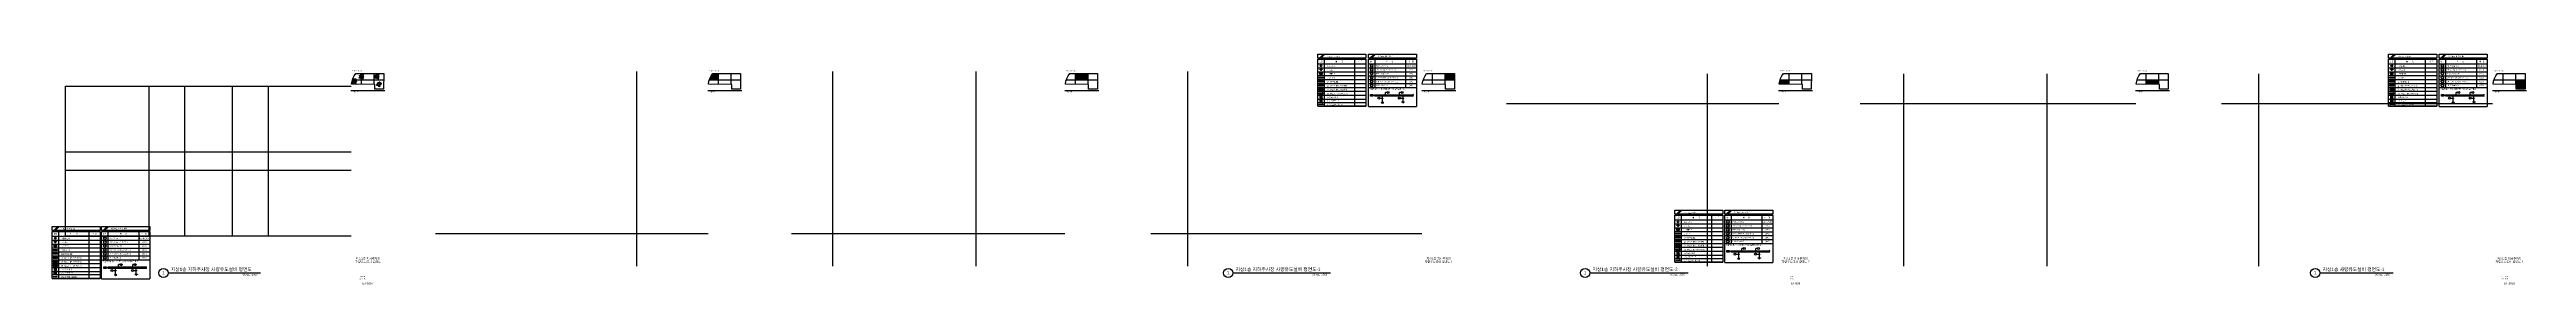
# Paper-space layout '배치1' of a CAD drawing. Header units: millimetres. Extents: x 29 to 5865, y 21 to 573.
# The model-space entities are those that its viewports show. They can reach past a viewport. Long polylines and large blocks are cut down to what shows.
import ezdxf
from ezdxf.enums import TextEntityAlignment as Align

# ---------------------------------------------------------------- set-up
doc = ezdxf.new("R2010")
doc.units = ezdxf.units.MM
doc.set_wipeout_variables(frame=1)
for name, color, linetype in [('e-con', 1, 'Continuous'), ('e-plan', 9, 'Continuous'), ('e-solid254', 254, 'Continuous'), ('e-text', 6, 'Continuous'), ('e-text-box', 7, 'Continuous'), ('E-TITLE', 3, 'Continuous'), ('e-tray', 11, 'Continuous'), ('E2', 6, 'Continuous'), ('sheet', 7, 'Continuous'), ('TXT', 2, 'Continuous'), ('Vp', 7, 'Continuous'), ('유도관제-TEXT', 7, 'Continuous'), ('유도관제-단순유도등(양면)', 2, 'Continuous'), ('유도관제-블럭유도등 단면(2방향)', 2, 'Continuous'), ('유도등', 40, 'Continuous')]:
    doc.layers.add(name, color=color, linetype=linetype)
doc.layers.get('Vp').off()
doc.styles.add('돋움', font='')
doc.styles.get('돋움').set_extended_font_data('Dotum')

# ---------------------------------------------------------------- blocks, each defined once
blk = doc.blocks.new('블럭유도등 단면(2방향)')
at = {"layer": '유도관제-블럭유도등 단면(2방향)'}
for p, q in [((1076, 269), (-1076, 269)), ((-1076, 269), (-1076, 0)), ((-1076, 0), (1076, 0)), ((-1076, 0), (-1076, -269)), ((-1057, 249), (-1057, 20)), ((-1057, 249), (-827, 249)), ((-1057, 135), (-827, 135)), ((-1057, 20), (-827, 20)), ((-942, 249), (-942, 20)), ((-827, 249), (-827, 20)), ((-618, 180), (-775, 180)), ((-775, 180), (-697, 44)), ((-697, 44), (-618, 180)), ((651, 56), (651, 213)), ((651, 213), (787, 135)), ((787, 135), (651, 56)), ((1057, 249), (827, 249)), ((827, 249), (827, 20)), ((1057, 135), (827, 135)), ((1057, 20), (827, 20)), ((942, 249), (942, 20)), ((1057, 249), (1057, 20)), ((1076, 269), (1076, 0)), ((1076, 0), (1076, -269)), ((-1076, -269), (1076, -269))]:
    blk.add_line(p, q, dxfattribs=at)
blk = doc.blocks.new('A$C30E346DD')
at = {"layer": '유도등', "ltscale": 0.1}
for p, q in [((1123, 0), (0, 0)), ((197, 701), (197, 1760)), ((197, 1760), (197, 1760)), ((197, 1760), (2042, 1760)), ((197, 1760), (1120, 1760)), ((197, 1230), (2042, 1230)), ((197, 701), (2042, 701)), ((658, 1760), (658, 701)), ((1120, 1760), (1120, 701)), ((1123, 528), (1123, 0)), ((1123, 0), (2245, 0)), ((1581, 1760), (1581, 701)), ((2042, 701), (2042, 1760))]:
    blk.add_line(p, q, dxfattribs=at)
blk.add_lwpolyline([(0, 2839), (2245, 2839), (2245, 528), (0, 528)], close=True, dxfattribs=at)

msp = doc.modelspace()

# ---------------------------------------------------------------- linework, layer by layer
at = {"layer": 'DEFPOINTS'}
for points in [[(34889, 285737), (203089, 285737), (203089, 166937), (34889, 166937)], [(152837, 285737), (321037, 285737), (321037, 166937), (152837, 166937)], [(270786, 285737), (438986, 285737), (438986, 166937), (270786, 166937)], [(34889, 193121), (203089, 193121), (203089, 74321), (34889, 74321)], [(152837, 193121), (321037, 193121), (321037, 74321), (152837, 74321)], [(270786, 193121), (438986, 193121), (438986, 74321), (270786, 74321)]]:
    msp.add_lwpolyline(points, close=True, dxfattribs=at)

psp = doc.layouts.new('배치1')

# ---------------------------------------------------------------- hatches: boundary and pattern name
at = {"layer": 'e-solid254'}
for points in [[(1604.1, 501.7), (1604.1, 516.4), (1591.4, 516.4, 0.09029), (1583.4, 501.7)], [(2474.9, 516.4), (2445.1, 516.4), (2445.1, 501.7), (2474.9, 501.7)], [(3338.8, 501.7), (3338.9, 516.4), (3315.9, 516.4), (3315.9, 501.7)], [(4127.1, 491.6), (4127.1, 501.7), (4106.4, 501.7, 0.054167), (4104.2, 491.9)], [(4997.9, 491.3), (4997.9, 501.7), (4968.1, 501.7), (4968.1, 491.6)], [(5861.8, 501.7), (5838.9, 501.7), (5838.9, 491.3), (5840.9, 491.2), (5840.9, 479.9), (5861.8, 479.8)]]:
    psp.add_hatch(color=256, dxfattribs=at).paths.add_polyline_path(points)

# ---------------------------------------------------------------- linework, layer by layer
at = {"layer": 'e-plan'}
for p, q in [((762.9, 507), (762.9, 507)), ((763.4, 506.8), (763.4, 506.9)), ((799, 507), (799, 507)), ((799.5, 506.8), (799.5, 506.9))]:
    psp.add_line(p, q, dxfattribs=at)
for points in [[(744.9, 504.5), (750.6, 503.8), (750.4, 501.8), (749.9, 501.8), (749.7, 500.6), (749.7, 500.6), (750.4, 500.1), (750.6, 500.4), (751.8, 499.7), (750.1, 497), (749.9, 497.1), (749.5, 496.5), (750.3, 494.2), (750.1, 494.1), (750.2, 493.9), (748.5, 493.1), (748.4, 493.3), (748.2, 493.3), (747.3, 495.3), (746.9, 495.4), (747, 496.2), (745.5, 496.4), (745.4, 495.5), (744.9, 495.6), (744.4, 495.2), (744.9, 494.7), (743.5, 493.5), (743.3, 493.7), (743.1, 493.6), (741.7, 495.4), (744.1, 497.3), (743.9, 497.8), (743.7, 497.7), (742.7, 500.7), (744, 501.2), (744.1, 500.9), (745, 501.2), (745.1, 502.4), (744.6, 502.5), (744.9, 504.5)], [(745.1, 497), (744.8, 497), (744.4, 497.4), (744.1, 497.3)], [(745.6, 500.9), (745, 501), (744.9, 501.2)], [(748.8, 498.4), (748.6, 498.5), (748.5, 498), (748.7, 498), (748.5, 496.6), (747.6, 496.7), (747.5, 496.1), (745.5, 496.4), (745.6, 496.9), (745.1, 497), (745.3, 498.4), (745.5, 498.4), (745.6, 498.8), (745.4, 498.8), (745.6, 500.9), (747, 500.7), (747.1, 501.5), (747.8, 501.4), (747.7, 500.7), (749, 500.5), (748.8, 498.4)], [(747.4, 501.4), (747.8, 504.2)], [(748.5, 496.6), (748.6, 496.5), (749.2, 496.8), (749.5, 496.6)], [(749, 500.5), (749.7, 500.4), (749.8, 500.6)], [(762.5, 515.7), (768.5, 513.8), (767.9, 511.7), (767.4, 511.8), (767, 510.6), (767.6, 510), (767.7, 510.1), (769.1, 508.7), (767.5, 507.1), (767.2, 507.4), (766.2, 506.4), (767.2, 504.4), (765.3, 503.4), (764.5, 504.9), (762.9, 505.4), (763.4, 506.8), (762.9, 507), (762.4, 505.5), (760.9, 506), (759.3, 505.2), (758.3, 507.1), (760.2, 508.2), (760, 509.6), (759.6, 509.5), (759.2, 511.8), (761.1, 512.1), (761.1, 512), (761.9, 512.1), (762.3, 513.4), (761.8, 513.5), (762.5, 515.7)], [(761.6, 507.8), (760.9, 508), (760.3, 508.2)], [(762.8, 511.6), (763.8, 511.3), (763.9, 511.7), (765.1, 511.3), (765, 510.9), (766, 510.6), (765.4, 508.6), (765.3, 508.7), (765.2, 508.3), (765.3, 508.2), (764.9, 506.8), (763.7, 507.2), (763.6, 506.8), (762.7, 507.1), (762.8, 507.5), (761.6, 507.8), (762, 509.2), (762.2, 509.2), (762.3, 509.6), (762.2, 509.7), (762.8, 511.6)], [(762.8, 511.6), (762, 511.9), (761.9, 512.1), (761.9, 512.1)], [(764.5, 511.5), (765.5, 514.8)], [(764.9, 506.8), (765.6, 506.6), (766.2, 506.4)], [(766, 510.6), (766.8, 510.4), (767, 510.6), (767, 510.6)], [(798.6, 515.7), (804.6, 513.8), (804, 511.7), (803.5, 511.8), (803.1, 510.6), (803.7, 510), (803.8, 510.1), (805.2, 508.7), (803.6, 507.1), (803.3, 507.4), (802.3, 506.4), (803.3, 504.3), (801.4, 503.3), (800.6, 504.9), (799, 505.4), (799.5, 506.8), (799, 507), (798.5, 505.5), (797, 506), (795.4, 505.2), (794.4, 507.1), (796.5, 508.3), (796.2, 509.5), (795.8, 509.4), (795.2, 511.6), (797.1, 512.1), (797.1, 512), (798, 512.3), (798.4, 513.4), (797.9, 513.5), (798.6, 515.7)], [(797.7, 507.8), (797, 508), (796.6, 508.2), (796.5, 508.3)], [(798.9, 511.6), (799.9, 511.3), (800, 511.7), (801.2, 511.3), (801.1, 510.9), (802.1, 510.6), (801.5, 508.6), (801.4, 508.7), (801.3, 508.3), (801.4, 508.2), (801, 506.8), (799.8, 507.2), (799.7, 506.8), (798.8, 507.1), (798.9, 507.5), (797.7, 507.8), (798.1, 509.2), (798.3, 509.2), (798.4, 509.6), (798.3, 509.7), (798.9, 511.6)], [(798.9, 511.6), (798, 511.9), (797.9, 512.2)], [(805.8, 497.3), (810.3, 493.8), (810.2, 493.5), (810.4, 493.4), (809.3, 492.4), (809.3, 492.4), (809.1, 492.2), (808.7, 492.5), (808, 491.5), (808, 491.5), (808.3, 490.8), (808.6, 490.9), (809.2, 489.7), (806.4, 488.3), (806.3, 488.5), (805.9, 488.3), (806.5, 486.2), (806.4, 486.1), (806.4, 485.9), (804.7, 485.2), (804.6, 485.4), (804.4, 485.3), (803.3, 488), (803.9, 488.7), (803, 489.5), (802.4, 488.8), (802.2, 489), (802.2, 489), (800.3, 488.1), (800.2, 488.3), (799.9, 488.2), (799.2, 489.8), (799.4, 489.9), (799.3, 490.2), (801.4, 491.3), (801.6, 492.1), (801.3, 492.2), (802, 495.3), (803.4, 495), (803.3, 494.7), (804.2, 494.5), (804.2, 494.5), (804.9, 495.4), (804.5, 495.7), (805.8, 497.3)], [(800.6, 511.5), (801.6, 514.8)], [(801, 506.8), (801.7, 506.6), (802.3, 506.4)], [(802.2, 490.8), (802.1, 490.9), (801.8, 491.4), (801.4, 491.5)], [(802.1, 510.6), (802.9, 510.4), (803.1, 510.6), (803.1, 510.6)], [(804.6, 493.9), (805.6, 493.1), (806.1, 493.7), (806.7, 493.2), (806.2, 492.6), (807.3, 491.8), (806, 490.2), (805.9, 490.3), (805.6, 489.9), (805.7, 489.8), (804.9, 488.7), (804.3, 489.1), (803.9, 488.7), (802.6, 489.7), (803, 490.2), (802.2, 490.8), (803, 491.9), (803.2, 491.8), (803.5, 492.2), (803.3, 492.3), (804.6, 493.9)], [(804.6, 493.9), (804.1, 494.3), (804.1, 494.5)], [(805.1, 488.9), (805.2, 488.6), (805.3, 488.7), (805.6, 488.1), (805.9, 488.2)], [(808, 495.6), (806.3, 493.5)], [(807.3, 491.8), (807.8, 491.4), (808, 491.5)]]:
    psp.add_lwpolyline(points, dxfattribs=at)
at = {"layer": 'E-TITLE', "color": 3}
for p, q in [((307.9, 47.9), (526, 47.9)), ((2816.8, 47.9), (3046.9, 47.9)), ((5378.1, 47.9), (5550.8, 47.9))]:
    psp.add_line(p, q, dxfattribs=at)
at = {"layer": 'E-TITLE'}
for centre in [(296.9, 47.9), (2805.8, 47.9), (3646.8, 47.9), (5367.1, 47.9)]:
    psp.add_circle(centre, 10.9, dxfattribs=at)
at = {"layer": 'E2', "color": 3}
for points in [[(750.4, 516.4), (815.9, 516.4), (815.8, 479.8), (794.9, 479.9), (794.9, 491, 0.373813), (794.6, 491.2), (740.2, 491.9, -0.145167), (750.4, 516.4, 0.145167)], [(1591.4, 516.4), (1656.9, 516.4), (1656.8, 479.8), (1635.9, 479.9), (1635.9, 491, 0.373813), (1635.6, 491.2), (1581.2, 491.9, -0.145167), (1591.4, 516.4, 0.145167)], [(2432.4, 516.4), (2497.9, 516.4), (2497.8, 479.8), (2476.9, 479.9), (2476.9, 491, 0.373813), (2476.6, 491.2), (2422.2, 491.9, -0.145167), (2432.4, 516.4, 0.145167)], [(3273.4, 516.4), (3338.9, 516.4), (3338.8, 479.8), (3317.9, 479.9), (3317.9, 491, 0.373813), (3317.6, 491.2), (3263.2, 491.9, -0.145167), (3273.4, 516.4, 0.145167)], [(4114.4, 516.4), (4179.9, 516.4), (4179.8, 479.8), (4158.9, 479.9), (4158.9, 491, 0.373813), (4158.6, 491.2), (4104.2, 491.9, -0.145167), (4114.4, 516.4, 0.145167)], [(4955.4, 516.4), (5020.9, 516.4), (5020.8, 479.8), (4999.9, 479.9), (4999.9, 491, 0.373813), (4999.6, 491.2), (4945.2, 491.9, -0.145167), (4955.4, 516.4, 0.145167)]]:
    psp.add_lwpolyline(points, format="xyb", dxfattribs=at)
at = {"layer": 'sheet', "color": 2}
for p, q in [((738.8, 477), (818.8, 477)), ((1579.8, 477), (1659.8, 477)), ((2420.8, 477), (2500.8, 477)), ((3261.8, 477), (3341.8, 477)), ((4102.8, 477), (4182.8, 477)), ((4943.8, 477), (5023.8, 477))]:
    psp.add_line(p, q, dxfattribs=at)
at = {"layer": 'TXT'}
for points in [[(742.4, 501.7), (815.8, 501.7)], [(763.1, 516.4), (763.1, 491.6)], [(792.9, 516.4), (792.9, 491.3)], [(1583.4, 501.7), (1656.8, 501.7)], [(1604.1, 516.4), (1604.1, 491.6)], [(1633.9, 516.4), (1633.9, 491.3)], [(2424.4, 501.7), (2497.8, 501.7)], [(2445.1, 516.4), (2445.1, 491.6)], [(2474.9, 516.4), (2474.9, 491.3)], [(3265.4, 501.7), (3338.8, 501.7)], [(3286.1, 516.4), (3286.1, 491.6)], [(3315.9, 516.4), (3315.9, 491.3)], [(4106.4, 501.7), (4179.8, 501.7)], [(4106.4, 501.7), (4179.8, 501.7)], [(4127.1, 516.4), (4127.1, 491.6)], [(4127.1, 516.4), (4127.1, 491.6)], [(4156.9, 516.4), (4156.9, 491.3)], [(4156.9, 516.4), (4156.9, 491.3)], [(4947.4, 501.7), (5020.8, 501.7)], [(4968.1, 516.4), (4968.1, 491.6)], [(4997.9, 516.4), (4997.9, 491.3)], [(5809.1, 516.4), (5809.1, 491.6)], [(5838.9, 516.4), (5838.9, 491.3)]]:
    psp.add_lwpolyline(points, dxfattribs=at)

# ---------------------------------------------------------------- texts
at = {"layer": 'E-TITLE', "color": 3, "style": '돋움'}
for s, height, p in [('지상1층 지하주차장 차량유도설비 평면도', 8, (314.4, 50.1)), ('지상1층 지하주차장 차량유도설비 평면도-1', 8, (2823.3, 50.1)), ('지상1층 차량유도설비 평면도-1', 8, (5384.6, 50.1)), ('1', 8, (293.7, 42.2)), ('SCALE: 1/600', 4, (483.1, 40.7)), ('1', 8, (2802.6, 42.2)), ('SCALE: 1/200', 4, (3004, 40.7)), ('1', 8, (3643.6, 42.2)), ('1', 8, (5363.9, 42.2)), ('SCALE: 1/200', 4, (5507.9, 40.7))]:
    psp.add_text(s, height=height, dxfattribs=at).set_placement(p, align=Align.BOTTOM_LEFT)
at = {"layer": 'sheet', "color": 7, "style": '돋움'}
for s, p in [('* KEY PLAN', (741.9, 521.4)), ('* NOTE', (741.9, 472.2)), ('* KEY PLAN', (1582.9, 521.4)), ('* NOTE', (1582.9, 472.2)), ('* KEY PLAN', (2423.9, 521.4)), ('* NOTE', (2423.9, 472.2)), ('* KEY PLAN', (3264.9, 521.4)), ('* NOTE', (3264.9, 472.2)), ('* KEY PLAN', (4105.9, 521.4)), ('* NOTE', (4105.9, 472.2)), ('* KEY PLAN', (4946.9, 521.4)), ('* NOTE', (4946.9, 472.2))]:
    psp.add_text(s, height=3, dxfattribs=at).set_placement(p)
for s, p in [('A3:1/1200', (775.3, 32.9)), ('A1:1/600', (775.3, 38.2)), ('1/200', (4139.3, 38.2)), ('1/400', (4139.3, 32.9)), ('A1:1/200', (5821.3, 38.2)), ('A3:1/400', (5821.3, 32.9))]:
    psp.add_text(s, height=2.8, dxfattribs=at).set_placement(p, align=Align.RIGHT)
at = {"layer": 'TXT', "color": 3, "style": '돋움'}
for s, height, p in [('차량유도설비 평면도', 5, (778.8, 74.5)), ('지상1층 지하주차장', 5, (778.8, 81.9)), ('차량유도설비 평면도-1', 4.998, (3301.8, 74.5)), ('지상1층 지하주차장', 5, (3301.8, 81.9)), ('차량유도설비 평면도-1', 4.998, (5824.8, 74.5)), ('지상1층 지하주차장', 5, (5824.8, 81.9))]:
    psp.add_text(s, height=height, dxfattribs=at).set_placement(p, align=Align.MIDDLE)
for s, p in [('ET-1057', (778.8, 23.7)), ('ET-859', (4142.8, 23.7)), ('ET-1058', (5824.8, 23.7))]:
    psp.add_text(s, height=4.79, dxfattribs=at).set_placement(p, align=Align.MIDDLE_CENTER)

# ---------------------------------------------------------------- viewports
at = {"layer": 'Vp'}
psp.add_viewport(center=(383.9, 309.1), size=(710.6, 494.101), view_center_point=(225336.2, 179108.1), view_height=296460.453, dxfattribs=at)
for center, size, view_center_point, view_height, status in [((1259.2, 547), (641.9, 51.229), (122229.8, 338151.1), 10245.7953, 9), ((2099.1, 547), (644.1, 51.229), (248168.3, 337253.9), 10245.7953, 11), ((2942.7, 547), (638.9, 51.229), (367530.1, 337253.9), 10245.7953, 12), ((3782.2, 544.1), (641.9, 57.0406), (122229.8, 338316.6), 11408.1221, 17), ((4619.4, 544.1), (649.5, 57.0406), (247631.8, 338316.6), 11408.1221, 16), ((5465.7, 544.1), (638.9, 57.0406), (367530.1, 338316.6), 11408.1221, 15), ((910.2, 292.8), (56.1, 457.21), (-2752.4, 223479.5), 91441.62, 10), ((1259.2, 292.8), (641.9, 457.208), (122229.8, 223479.5), 91441.618, 4), ((1749, 292.8), (56.1, 457.21), (-2752.4, 223479.5), 91441.62, 13), ((2099.1, 292.8), (644.1, 457.208), (248168.3, 223479.5), 91441.618, 3), ((2595.2, 292.8), (56.1, 457.21), (-2752.4, 223479.5), 91441.62, 14), ((2942.7, 292.8), (638.9, 457.208), (367530.1, 223479.5), 91441.618, 5), ((3436, 289.9), (50.5, 451.4), (-2341.5, 135886.1), 90279.29, 18), ((3782.2, 289.9), (641.9, 451.396), (122229.8, 135886.1), 90279.291, 7), ((4269.4, 289.9), (50.5, 451.4), (-2341.5, 135886.1), 90279.29, 19), ((4619.4, 289.9), (649.5, 451.396), (247631.8, 135886.1), 90279.291, 8), ((5121, 289.9), (50.5, 451.4), (-2341.5, 135886.1), 90279.29, 20), ((5465.7, 289.9), (638.9, 451.396), (367530.1, 135886.1), 90279.291, 6)]:
    psp.add_viewport(center=center, size=size, view_center_point=view_center_point, view_height=view_height, status=status, dxfattribs=at)

# ---------------------------------------------------------------- next in the draw order: wipeouts: each hides what was drawn before it
for points in [[(3017.1, 562.1), (3130.3, 562.1), (3130.3, 439.7), (3017.1, 439.7)], [(5540.1, 562.1), (5653.3, 562.1), (5653.3, 439.7), (5540.1, 439.7)], [(3858.3, 195.5), (3971.5, 195.5), (3971.5, 73.1), (3858.3, 73.1)], [(34.7, 157.2), (147.9, 157.2), (147.9, 34.9), (34.7, 34.9)]]:
    psp.add_wipeout(points).dxf.layer = 'e-con'

# ---------------------------------------------------------------- next in the draw order: linework, layer by layer
at = {"layer": 'e-text-box'}
for p, q in [((3017.1, 552.4), (3017.1, 562.1)), ((3017.1, 562.1), (3031.7, 562.1)), ((3022, 552.4), (3017.1, 552.4)), ((3020.6, 552.4), (3030.3, 562.1)), ((3031.7, 562.1), (3022, 552.4)), ((3031.9, 550.4), (3031.9, 439.7)), ((3103.3, 550.4), (3103.3, 439.7)), ((5540.1, 552.4), (5540.1, 562.1)), ((5540.1, 562.1), (5554.7, 562.1)), ((5545, 552.4), (5540.1, 552.4)), ((5543.6, 552.4), (5553.3, 562.1)), ((5554.7, 562.1), (5545, 552.4)), ((5554.9, 550.4), (5554.9, 439.7)), ((5626.3, 550.4), (5626.3, 439.7)), ((3858.3, 185.8), (3858.3, 195.5)), ((3858.3, 195.5), (3872.9, 195.5)), ((3863.2, 185.8), (3858.3, 185.8)), ((3861.9, 185.8), (3871.5, 195.5)), ((3872.9, 195.5), (3863.2, 185.8)), ((3873.1, 183.8), (3873.1, 73.1)), ((3944.6, 183.8), (3944.6, 73.1)), ((34.7, 147.6), (34.7, 157.2)), ((34.7, 157.2), (49.3, 157.2)), ((39.6, 147.6), (34.7, 147.6)), ((38.3, 147.6), (47.9, 157.2)), ((49.3, 157.2), (39.6, 147.6)), ((49.5, 145.5), (49.5, 34.9)), ((121, 145.5), (121, 34.9))]:
    psp.add_line(p, q, dxfattribs=at)
for points in [[(3030.3, 562.1), (3031.7, 562.1), (3020.6, 552.4), (3022, 552.4)], [(5553.3, 562.1), (5554.7, 562.1), (5543.6, 552.4), (5545, 552.4)], [(3871.5, 195.5), (3872.9, 195.5), (3861.9, 185.8), (3863.2, 185.8)], [(47.9, 157.2), (49.3, 157.2), (38.3, 147.6), (39.6, 147.6)]]:
    psp.add_solid(points, dxfattribs=at)
at = {"layer": 'E-TITLE', "color": 3}
psp.add_line((3657.8, 47.9), (3889.7, 47.9), dxfattribs=at)
at = {"layer": '유도관제-TEXT', "color": 2}
for p, q in [((3029.8, 499.1), (3019.1, 499.1)), ((3019.1, 499.1), (3019.1, 496.6)), ((3029.8, 496.6), (3019.1, 496.6)), ((3019.5, 489.9), (3029.4, 489.9)), ((3019.5, 488.7), (3019.5, 489.9)), ((3029.4, 488.7), (3019.5, 488.7)), ((3019.5, 488.7), (3019.5, 487.5)), ((3019.5, 487.5), (3029.4, 487.5)), ((3019.5, 471.6), (3029.4, 471.6)), ((3019.5, 470.4), (3019.5, 471.6)), ((3029.4, 470.4), (3019.5, 470.4)), ((3019.5, 470.4), (3019.5, 469.1)), ((3019.5, 469.1), (3029.4, 469.1)), ((3019.6, 470.5), (3019.6, 471.5)), ((3019.6, 471.5), (3020.7, 471.5)), ((3019.6, 471), (3020.7, 471)), ((3019.6, 470.5), (3020.7, 470.5)), ((3019.6, 470.3), (3019.6, 469.2)), ((3019.6, 470.3), (3020.7, 470.3)), ((3019.6, 469.8), (3020.7, 469.8)), ((3019.6, 469.2), (3020.7, 469.2)), ((3019.7, 508.2), (3022.9, 508.2)), ((3019.7, 505.9), (3019.7, 508.2)), ((3022.9, 505.9), (3019.7, 505.9)), ((3029.3, 498.6), (3019.7, 498.6)), ((3019.7, 498.6), (3019.7, 497.2)), ((3029.3, 497.2), (3019.7, 497.2)), ((3020.2, 508.2), (3020.2, 505.9)), ((3020.2, 470.5), (3020.2, 471.5)), ((3020.2, 470.3), (3020.2, 469.2)), ((3020.7, 470.5), (3020.7, 471.5)), ((3020.7, 470.3), (3020.7, 469.2)), ((3020.9, 471), (3021.5, 471.3)), ((3021.5, 470.6), (3020.9, 471)), ((3021.5, 470.1), (3020.9, 469.8)), ((3020.9, 469.8), (3021.5, 469.4)), ((3021, 498.6), (3021, 497.2)), ((3021.5, 471.3), (3021.5, 470.6)), ((3021.5, 469.4), (3021.5, 470.1)), ((3021.8, 518.2), (3027.2, 518.2)), ((3021.8, 514.3), (3021.8, 518.2)), ((3027.2, 514.3), (3021.8, 514.3)), ((3022.3, 508.2), (3022.3, 505.9)), ((3022.4, 498.6), (3022.4, 497.2)), ((3022.7, 518.2), (3022.7, 514.3)), ((3022.9, 508.2), (3022.9, 505.9)), ((3022.9, 508.2), (3026.1, 508.2)), ((3022.9, 505.9), (3022.9, 508.2)), ((3026.1, 505.9), (3022.9, 505.9)), ((3023.4, 508.2), (3023.4, 505.9)), ((3023.8, 498.6), (3023.8, 497.2)), ((3025.2, 498.6), (3025.2, 497.2)), ((3025.5, 508.2), (3025.5, 505.9)), ((3026.1, 508.2), (3026.1, 505.9)), ((3026.1, 508.2), (3029.3, 508.2)), ((3026.1, 505.9), (3026.1, 508.2)), ((3029.3, 505.9), (3026.1, 505.9)), ((3026.3, 518.2), (3026.3, 514.3)), ((3026.5, 498.6), (3026.5, 497.2)), ((3026.6, 508.2), (3026.6, 505.9)), ((3027.2, 518.2), (3027.2, 514.3)), ((3028.1, 489.3), (3027.5, 489.7)), ((3027.5, 489.7), (3027.5, 489)), ((3027.5, 489), (3028.1, 489.3)), ((3028.1, 471), (3027.5, 471.3)), ((3027.5, 471.3), (3027.5, 470.6)), ((3027.5, 470.6), (3028.1, 471)), ((3027.5, 469.4), (3027.5, 470.1)), ((3027.5, 470.1), (3028.1, 469.8)), ((3028.1, 469.8), (3027.5, 469.4)), ((3027.9, 498.6), (3027.9, 497.2)), ((3029.3, 489.9), (3028.3, 489.9)), ((3028.3, 488.8), (3028.3, 489.9)), ((3029.3, 489.3), (3028.3, 489.3)), ((3029.3, 488.8), (3028.3, 488.8)), ((3029.3, 471.5), (3028.3, 471.5)), ((3028.3, 470.5), (3028.3, 471.5)), ((3029.3, 471), (3028.3, 471)), ((3029.3, 470.5), (3028.3, 470.5)), ((3029.3, 470.3), (3028.3, 470.3)), ((3028.3, 470.3), (3028.3, 469.2)), ((3029.3, 469.8), (3028.3, 469.8)), ((3029.3, 469.2), (3028.3, 469.2)), ((3028.7, 508.2), (3028.7, 505.9)), ((3028.8, 488.8), (3028.8, 489.9)), ((3028.8, 470.5), (3028.8, 471.5)), ((3028.8, 470.3), (3028.8, 469.2)), ((3029.3, 505.9), (3029.3, 508.2)), ((3029.3, 498.6), (3029.3, 497.2)), ((3029.3, 488.8), (3029.3, 489.9)), ((3029.3, 470.5), (3029.3, 471.5)), ((3029.3, 470.3), (3029.3, 469.2)), ((3029.4, 488.7), (3029.4, 489.9)), ((3029.4, 488.7), (3029.4, 487.5)), ((3029.4, 470.4), (3029.4, 471.6)), ((3029.4, 470.4), (3029.4, 469.1)), ((3029.8, 499.1), (3029.8, 496.6)), ((5552.8, 499.1), (5542.1, 499.1)), ((5542.1, 499.1), (5542.1, 496.6)), ((5552.8, 496.6), (5542.1, 496.6)), ((5542.5, 489.9), (5552.4, 489.9)), ((5542.5, 488.7), (5542.5, 489.9)), ((5552.4, 488.7), (5542.5, 488.7)), ((5542.5, 488.7), (5542.5, 487.5)), ((5542.5, 487.5), (5552.4, 487.5)), ((5542.5, 471.6), (5552.4, 471.6)), ((5542.5, 470.4), (5542.5, 471.6)), ((5552.4, 470.4), (5542.5, 470.4)), ((5542.5, 470.4), (5542.5, 469.1)), ((5542.5, 469.1), (5552.4, 469.1)), ((5542.6, 470.5), (5542.6, 471.5)), ((5542.6, 471.5), (5543.7, 471.5)), ((5542.6, 471), (5543.7, 471)), ((5542.6, 470.5), (5543.7, 470.5)), ((5542.6, 470.3), (5542.6, 469.2)), ((5542.6, 470.3), (5543.7, 470.3)), ((5542.6, 469.8), (5543.7, 469.8)), ((5542.6, 469.2), (5543.7, 469.2)), ((5542.7, 508.2), (5545.9, 508.2)), ((5542.7, 505.9), (5542.7, 508.2)), ((5545.9, 505.9), (5542.7, 505.9)), ((5552.3, 498.6), (5542.7, 498.6)), ((5542.7, 498.6), (5542.7, 497.2)), ((5552.3, 497.2), (5542.7, 497.2)), ((5543.2, 508.2), (5543.2, 505.9)), ((5543.2, 470.5), (5543.2, 471.5)), ((5543.2, 470.3), (5543.2, 469.2)), ((5543.7, 470.5), (5543.7, 471.5)), ((5543.7, 470.3), (5543.7, 469.2)), ((5543.9, 471), (5544.5, 471.3)), ((5544.5, 470.6), (5543.9, 471)), ((5544.5, 470.1), (5543.9, 469.8)), ((5543.9, 469.8), (5544.5, 469.4)), ((5544, 498.6), (5544, 497.2)), ((5544.5, 471.3), (5544.5, 470.6)), ((5544.5, 469.4), (5544.5, 470.1)), ((5544.7, 518.2), (5550.2, 518.2)), ((5544.7, 514.3), (5544.7, 518.2)), ((5550.2, 514.3), (5544.7, 514.3)), ((5545.3, 508.2), (5545.3, 505.9)), ((5545.4, 498.6), (5545.4, 497.2)), ((5545.7, 518.2), (5545.7, 514.3)), ((5545.9, 508.2), (5545.9, 505.9)), ((5545.9, 508.2), (5549.1, 508.2)), ((5545.9, 505.9), (5545.9, 508.2)), ((5549.1, 505.9), (5545.9, 505.9)), ((5546.4, 508.2), (5546.4, 505.9)), ((5546.8, 498.6), (5546.8, 497.2)), ((5548.2, 498.6), (5548.2, 497.2)), ((5548.5, 508.2), (5548.5, 505.9)), ((5549.1, 508.2), (5549.1, 505.9)), ((5549.1, 508.2), (5552.3, 508.2)), ((5549.1, 505.9), (5549.1, 508.2)), ((5552.3, 505.9), (5549.1, 505.9)), ((5549.3, 518.2), (5549.3, 514.3)), ((5549.5, 498.6), (5549.5, 497.2)), ((5549.6, 508.2), (5549.6, 505.9)), ((5550.2, 518.2), (5550.2, 514.3)), ((5551.1, 489.3), (5550.5, 489.7)), ((5550.5, 489.7), (5550.5, 489)), ((5550.5, 489), (5551.1, 489.3)), ((5551.1, 471), (5550.5, 471.3)), ((5550.5, 471.3), (5550.5, 470.6)), ((5550.5, 470.6), (5551.1, 471)), ((5550.5, 469.4), (5550.5, 470.1)), ((5550.5, 470.1), (5551.1, 469.8)), ((5551.1, 469.8), (5550.5, 469.4)), ((5550.9, 498.6), (5550.9, 497.2)), ((5552.3, 489.9), (5551.3, 489.9)), ((5551.3, 488.8), (5551.3, 489.9)), ((5552.3, 489.3), (5551.3, 489.3)), ((5552.3, 488.8), (5551.3, 488.8)), ((5552.3, 471.5), (5551.3, 471.5)), ((5551.3, 470.5), (5551.3, 471.5)), ((5552.3, 471), (5551.3, 471)), ((5552.3, 470.5), (5551.3, 470.5)), ((5552.3, 470.3), (5551.3, 470.3)), ((5551.3, 470.3), (5551.3, 469.2)), ((5552.3, 469.8), (5551.3, 469.8)), ((5552.3, 469.2), (5551.3, 469.2)), ((5551.7, 508.2), (5551.7, 505.9)), ((5551.8, 488.8), (5551.8, 489.9)), ((5551.8, 470.5), (5551.8, 471.5)), ((5551.8, 470.3), (5551.8, 469.2)), ((5552.3, 505.9), (5552.3, 508.2)), ((5552.3, 498.6), (5552.3, 497.2)), ((5552.3, 488.8), (5552.3, 489.9)), ((5552.3, 470.5), (5552.3, 471.5)), ((5552.3, 470.3), (5552.3, 469.2)), ((5552.4, 488.7), (5552.4, 489.9)), ((5552.4, 488.7), (5552.4, 487.5)), ((5552.4, 470.4), (5552.4, 471.6)), ((5552.4, 470.4), (5552.4, 469.1)), ((5552.8, 499.1), (5552.8, 496.6)), ((3022.4, 458.3), (3022.4, 463.5)), ((3023.4, 462.5), (3026.1, 462.5)), ((3023.4, 460.6), (3023.4, 462.5)), ((3026.1, 460.6), (3023.4, 460.6)), ((3026.1, 460.6), (3026.1, 462.5)), ((3027.1, 459.6), (3027.1, 463.5)), ((3027.1, 459.6), (3027.1, 458.3)), ((5545.4, 458.3), (5545.4, 463.5)), ((5546.4, 462.5), (5549.1, 462.5)), ((5546.4, 460.6), (5546.4, 462.5)), ((5549.1, 460.6), (5546.4, 460.6)), ((5549.1, 460.6), (5549.1, 462.5)), ((5550.1, 459.6), (5550.1, 463.5)), ((5550.1, 459.6), (5550.1, 458.3)), ((3871.1, 132.5), (3860.3, 132.5)), ((3860.3, 132.5), (3860.3, 130)), ((3871.1, 130), (3860.3, 130)), ((3860.8, 123.3), (3870.6, 123.3)), ((3860.8, 122.1), (3860.8, 123.3)), ((3870.6, 122.1), (3860.8, 122.1)), ((3860.8, 122.1), (3860.8, 120.9)), ((3860.8, 120.9), (3870.6, 120.9)), ((3860.9, 141.6), (3864.1, 141.6)), ((3860.9, 139.3), (3860.9, 141.6)), ((3864.1, 139.3), (3860.9, 139.3)), ((3870.5, 132), (3860.9, 132)), ((3860.9, 132), (3860.9, 130.6)), ((3870.5, 130.6), (3860.9, 130.6)), ((3861.5, 141.6), (3861.5, 139.3)), ((3862.3, 132), (3862.3, 130.6)), ((3863, 151.6), (3868.4, 151.6)), ((3863, 147.7), (3863, 151.6)), ((3868.4, 147.7), (3863, 147.7)), ((3863.6, 141.6), (3863.6, 139.3)), ((3863.6, 132), (3863.6, 130.6)), ((3863.9, 151.6), (3863.9, 147.7)), ((3864.1, 141.6), (3864.1, 139.3)), ((3864.1, 141.6), (3867.3, 141.6)), ((3864.1, 139.3), (3864.1, 141.6)), ((3867.3, 139.3), (3864.1, 139.3)), ((3864.6, 141.6), (3864.6, 139.3)), ((3865, 132), (3865, 130.6)), ((3866.4, 132), (3866.4, 130.6)), ((3866.8, 141.6), (3866.8, 139.3)), ((3867.3, 141.6), (3867.3, 139.3)), ((3867.3, 141.6), (3870.5, 141.6)), ((3867.3, 139.3), (3867.3, 141.6)), ((3870.5, 139.3), (3867.3, 139.3)), ((3867.5, 151.6), (3867.5, 147.7)), ((3867.8, 141.6), (3867.8, 139.3)), ((3867.8, 132), (3867.8, 130.6)), ((3868.4, 151.6), (3868.4, 147.7)), ((3869.3, 122.7), (3868.7, 123.1)), ((3868.7, 123.1), (3868.7, 122.4)), ((3868.7, 122.4), (3869.3, 122.7)), ((3869.1, 132), (3869.1, 130.6)), ((3870.6, 123.3), (3869.5, 123.3)), ((3869.5, 122.2), (3869.5, 123.3)), ((3870.6, 122.7), (3869.5, 122.7)), ((3870.6, 122.2), (3869.5, 122.2)), ((3870, 141.6), (3870, 139.3)), ((3870, 122.2), (3870, 123.3)), ((3870.5, 139.3), (3870.5, 141.6)), ((3870.5, 132), (3870.5, 130.6)), ((3870.6, 122.1), (3870.6, 123.3)), ((3870.6, 122.2), (3870.6, 123.3)), ((3870.6, 122.1), (3870.6, 120.9)), ((3871.1, 132.5), (3871.1, 130)), ((47.5, 94.3), (36.8, 94.3)), ((36.8, 94.3), (36.8, 91.8)), ((47.5, 91.8), (36.8, 91.8)), ((37.2, 85.1), (47.1, 85.1)), ((37.2, 83.9), (37.2, 85.1)), ((47.1, 83.9), (37.2, 83.9)), ((37.2, 83.9), (37.2, 82.6)), ((37.2, 82.6), (47.1, 82.6)), ((37.2, 66.7), (47.1, 66.7)), ((37.2, 65.5), (37.2, 66.7)), ((47.1, 65.5), (37.2, 65.5)), ((37.2, 65.5), (37.2, 64.3)), ((37.2, 64.3), (47.1, 64.3)), ((37.3, 103.3), (40.5, 103.3)), ((37.3, 101.1), (37.3, 103.3)), ((40.5, 101.1), (37.3, 101.1)), ((46.9, 93.7), (37.3, 93.7)), ((37.3, 93.7), (37.3, 92.3)), ((46.9, 92.3), (37.3, 92.3)), ((37.3, 65.6), (37.3, 66.7)), ((37.3, 66.7), (38.3, 66.7)), ((37.3, 66.1), (38.3, 66.1)), ((37.3, 65.6), (38.3, 65.6)), ((37.3, 65.4), (37.3, 64.4)), ((37.3, 65.4), (38.3, 65.4)), ((37.3, 64.9), (38.3, 64.9)), ((37.3, 64.4), (38.3, 64.4)), ((37.8, 65.6), (37.8, 66.7)), ((37.8, 65.4), (37.8, 64.4)), ((37.9, 103.3), (37.9, 101.1)), ((38.3, 65.6), (38.3, 66.7)), ((38.3, 65.4), (38.3, 64.4)), ((38.5, 66.1), (39.1, 66.5)), ((39.1, 65.8), (38.5, 66.1)), ((39.1, 65.3), (38.5, 64.9)), ((38.5, 64.9), (39.1, 64.5)), ((38.7, 93.7), (38.7, 92.3)), ((39.1, 66.5), (39.1, 65.8)), ((39.1, 64.5), (39.1, 65.3)), ((39.4, 113.3), (44.8, 113.3)), ((39.4, 109.4), (39.4, 113.3)), ((44.8, 109.4), (39.4, 109.4)), ((40, 103.3), (40, 101.1)), ((40.1, 93.7), (40.1, 92.3)), ((40.1, 53.4), (40.1, 58.7)), ((40.3, 113.3), (40.3, 109.4)), ((40.5, 103.3), (40.5, 101.1)), ((40.5, 103.3), (43.7, 103.3)), ((40.5, 101.1), (40.5, 103.3)), ((43.7, 101.1), (40.5, 101.1)), ((41.1, 103.3), (41.1, 101.1)), ((41.4, 93.7), (41.4, 92.3)), ((42.8, 93.7), (42.8, 92.3)), ((43.2, 103.3), (43.2, 101.1)), ((43.7, 103.3), (43.7, 101.1)), ((43.7, 103.3), (46.9, 103.3)), ((43.7, 101.1), (43.7, 103.3)), ((46.9, 101.1), (43.7, 101.1)), ((43.9, 113.3), (43.9, 109.4)), ((44.2, 103.3), (44.2, 101.1)), ((44.2, 93.7), (44.2, 92.3)), ((44.7, 54.7), (44.7, 58.7)), ((44.8, 113.3), (44.8, 109.4)), ((45.7, 84.5), (45.1, 84.8)), ((45.1, 84.8), (45.1, 84.1)), ((45.1, 84.1), (45.7, 84.5)), ((45.7, 66.1), (45.1, 66.5)), ((45.1, 66.5), (45.1, 65.8)), ((45.1, 65.8), (45.7, 66.1)), ((45.1, 64.5), (45.1, 65.3)), ((45.1, 65.3), (45.7, 64.9)), ((45.7, 64.9), (45.1, 64.5)), ((45.6, 93.7), (45.6, 92.3)), ((47, 85), (45.9, 85)), ((45.9, 83.9), (45.9, 85)), ((47, 84.5), (45.9, 84.5)), ((47, 83.9), (45.9, 83.9)), ((47, 66.7), (45.9, 66.7)), ((45.9, 65.6), (45.9, 66.7)), ((47, 66.1), (45.9, 66.1)), ((47, 65.6), (45.9, 65.6)), ((47, 65.4), (45.9, 65.4)), ((45.9, 65.4), (45.9, 64.4)), ((47, 64.9), (45.9, 64.9)), ((47, 64.4), (45.9, 64.4)), ((46.4, 103.3), (46.4, 101.1)), ((46.4, 83.9), (46.4, 85)), ((46.4, 65.6), (46.4, 66.7)), ((46.4, 65.4), (46.4, 64.4)), ((46.9, 101.1), (46.9, 103.3)), ((46.9, 93.7), (46.9, 92.3)), ((47, 83.9), (47, 85)), ((47, 65.6), (47, 66.7)), ((47, 65.4), (47, 64.4)), ((47.1, 83.9), (47.1, 85.1)), ((47.1, 83.9), (47.1, 82.6)), ((47.1, 65.5), (47.1, 66.7)), ((47.1, 65.5), (47.1, 64.3)), ((47.5, 94.3), (47.5, 91.8)), ((3860.8, 105), (3870.6, 105)), ((3860.8, 103.8), (3860.8, 105)), ((3870.6, 103.8), (3860.8, 103.8)), ((3860.8, 103.8), (3860.8, 102.5)), ((3860.8, 102.5), (3870.6, 102.5)), ((3860.9, 103.9), (3860.9, 104.9)), ((3860.9, 104.9), (3861.9, 104.9)), ((3860.9, 104.4), (3861.9, 104.4)), ((3860.9, 103.9), (3861.9, 103.9)), ((3860.9, 103.7), (3860.9, 102.6)), ((3860.9, 103.7), (3861.9, 103.7)), ((3860.9, 103.2), (3861.9, 103.2)), ((3860.9, 102.6), (3861.9, 102.6)), ((3861.4, 103.9), (3861.4, 104.9)), ((3861.4, 103.7), (3861.4, 102.6)), ((3861.9, 103.9), (3861.9, 104.9)), ((3861.9, 103.7), (3861.9, 102.6)), ((3862.1, 104.4), (3862.7, 104.7)), ((3862.7, 104), (3862.1, 104.4)), ((3862.7, 103.5), (3862.1, 103.2)), ((3862.1, 103.2), (3862.7, 102.8)), ((3862.7, 104.7), (3862.7, 104)), ((3862.7, 102.8), (3862.7, 103.5)), ((3863.7, 91.7), (3863.7, 96.9)), ((3864.7, 95.9), (3867.3, 95.9)), ((3864.7, 94), (3864.7, 95.9)), ((3867.3, 94), (3864.7, 94)), ((3867.3, 94), (3867.3, 95.9)), ((3868.3, 93), (3868.3, 96.9)), ((3868.3, 93), (3868.3, 91.7)), ((3869.3, 104.4), (3868.7, 104.7)), ((3868.7, 104.7), (3868.7, 104)), ((3868.7, 104), (3869.3, 104.4)), ((3868.7, 102.8), (3868.7, 103.5)), ((3868.7, 103.5), (3869.3, 103.2)), ((3869.3, 103.2), (3868.7, 102.8)), ((3870.6, 104.9), (3869.5, 104.9)), ((3869.5, 103.9), (3869.5, 104.9)), ((3870.6, 104.4), (3869.5, 104.4)), ((3870.6, 103.9), (3869.5, 103.9)), ((3870.6, 103.7), (3869.5, 103.7)), ((3869.5, 103.7), (3869.5, 102.6)), ((3870.6, 103.2), (3869.5, 103.2)), ((3870.6, 102.6), (3869.5, 102.6)), ((3870, 103.9), (3870, 104.9)), ((3870, 103.7), (3870, 102.6)), ((3870.6, 103.8), (3870.6, 105)), ((3870.6, 103.9), (3870.6, 104.9)), ((3870.6, 103.8), (3870.6, 102.5)), ((3870.6, 103.7), (3870.6, 102.6)), ((41.1, 57.7), (43.7, 57.7)), ((41.1, 55.7), (41.1, 57.7)), ((43.7, 55.7), (41.1, 55.7)), ((43.7, 55.7), (43.7, 57.7)), ((44.7, 54.7), (44.7, 53.4))]:
    psp.add_line(p, q, dxfattribs=at)
for points in [[(3027.5, 525.7), (3021.8, 525.7), (3021.8, 526.6), (3027.5, 526.6), (3027.5, 525.7)], [(5550.5, 525.7), (5544.8, 525.7), (5544.8, 526.6), (5550.5, 526.6), (5550.5, 525.7)], [(3022.4, 463.5), (3023.4, 463.5), (3027.1, 463.5)], [(3027.1, 459.6), (3023.4, 459.6), (3022.4, 459.6)], [(3022.4, 458.3), (3023.4, 458.3), (3027.1, 458.3)], [(5545.4, 463.5), (5546.4, 463.5), (5550.1, 463.5)], [(5550.1, 459.6), (5546.4, 459.6), (5545.4, 459.6)], [(5545.4, 458.3), (5546.4, 458.3), (5550.1, 458.3)], [(45.1, 120.8), (39.5, 120.8), (39.5, 121.7), (45.1, 121.7), (45.1, 120.8)], [(3868.7, 159.1), (3863.1, 159.1), (3863.1, 160), (3868.7, 160), (3868.7, 159.1)], [(40.1, 58.7), (41.1, 58.7), (44.7, 58.7)], [(3863.7, 96.9), (3864.7, 96.9), (3868.3, 96.9)], [(3868.3, 93), (3864.7, 93), (3863.7, 93)], [(3863.7, 91.7), (3864.7, 91.7), (3868.3, 91.7)], [(44.7, 54.7), (41.1, 54.7), (40.1, 54.7)], [(40.1, 53.4), (41.1, 53.4), (44.7, 53.4)]]:
    psp.add_lwpolyline(points, dxfattribs=at)
at = {"layer": '유도관제-TEXT', "color": 2, "const_width": 0.132}
for points in [[(3026.6, 458.9), (3023, 458.9)], [(5549.6, 458.9), (5546, 458.9)], [(3867.8, 92.3), (3864.3, 92.3)], [(44.3, 54.1), (40.7, 54.1)]]:
    psp.add_lwpolyline(points, dxfattribs=at)
at = {"layer": '유도관제-TEXT', "color": 2}
for centre, radius in [((3024.5, 534.6), 2.06), ((3024.5, 534.6), 0.963), ((5547.5, 534.6), 2.06), ((5547.5, 534.6), 0.963), ((42.1, 129.7), 2.06), ((42.1, 129.7), 0.963), ((3865.7, 168), 2.06), ((3865.7, 168), 0.963)]:
    psp.add_circle(centre, radius, dxfattribs=at)
for centre in [(3024.7, 525.9), (5547.6, 525.9), (42.3, 121.1), (3865.9, 159.3)]:
    psp.add_arc(centre, 1.74, 187.26043, 352.73957, dxfattribs=at)
at = {"layer": '유도관제-단순유도등(양면)'}
for p, q in [((3019.7, 444.9), (3029.2, 444.9)), ((3019.7, 443.7), (3019.7, 444.9)), ((3029.2, 443.7), (3019.7, 443.7)), ((3020.2, 444.3), (3020.8, 444.7)), ((3020.8, 444), (3020.2, 444.3)), ((3020.8, 444.7), (3020.8, 444.4)), ((3020.8, 444.4), (3021.3, 444.4)), ((3020.8, 444.2), (3020.8, 444)), ((3020.8, 444.2), (3021.3, 444.2)), ((3021.3, 444.4), (3021.3, 444.2)), ((3028.2, 444.4), (3027.7, 444.4)), ((3027.7, 444.4), (3027.7, 444.2)), ((3028.2, 444.2), (3027.7, 444.2)), ((3028.8, 444.3), (3028.2, 444.7)), ((3028.2, 444.7), (3028.2, 444.4)), ((3028.2, 444), (3028.8, 444.3)), ((3028.2, 444.2), (3028.2, 444)), ((3029.2, 443.7), (3029.2, 444.9)), ((5542.7, 444.9), (5552.2, 444.9)), ((5542.7, 443.7), (5542.7, 444.9)), ((5552.2, 443.7), (5542.7, 443.7)), ((5543.2, 444.3), (5543.8, 444.7)), ((5543.8, 444), (5543.2, 444.3)), ((5543.8, 444.7), (5543.8, 444.4)), ((5543.8, 444.4), (5544.3, 444.4)), ((5543.8, 444.2), (5543.8, 444)), ((5543.8, 444.2), (5544.3, 444.2)), ((5544.3, 444.4), (5544.3, 444.2)), ((5551.2, 444.4), (5550.7, 444.4)), ((5550.7, 444.4), (5550.7, 444.2)), ((5551.2, 444.2), (5550.7, 444.2)), ((5551.8, 444.3), (5551.2, 444.7)), ((5551.2, 444.7), (5551.2, 444.4)), ((5551.2, 444), (5551.8, 444.3)), ((5551.2, 444.2), (5551.2, 444)), ((5552.2, 443.7), (5552.2, 444.9)), ((3861, 78.3), (3870.4, 78.3)), ((3861, 77.1), (3861, 78.3)), ((3870.4, 77.1), (3861, 77.1)), ((3861.4, 77.7), (3862, 78.1)), ((3862, 77.4), (3861.4, 77.7)), ((3862, 78.1), (3862, 77.8)), ((3862, 77.8), (3862.5, 77.8)), ((3862, 77.6), (3862, 77.4)), ((3862, 77.6), (3862.5, 77.6)), ((3862.5, 77.8), (3862.5, 77.6)), ((3869.4, 77.8), (3868.9, 77.8)), ((3868.9, 77.8), (3868.9, 77.6)), ((3869.4, 77.6), (3868.9, 77.6)), ((3870, 77.7), (3869.4, 78.1)), ((3869.4, 78.1), (3869.4, 77.8)), ((3869.4, 77.4), (3870, 77.7)), ((3869.4, 77.6), (3869.4, 77.4)), ((3870.4, 77.1), (3870.4, 78.3)), ((37.4, 40), (46.9, 40)), ((37.4, 38.9), (37.4, 40)), ((46.9, 38.9), (37.4, 38.9)), ((37.8, 39.5), (38.4, 39.8)), ((38.4, 39.1), (37.8, 39.5)), ((38.4, 39.8), (38.4, 39.6)), ((38.4, 39.6), (38.9, 39.6)), ((38.4, 39.3), (38.4, 39.1)), ((38.4, 39.3), (38.9, 39.3)), ((38.9, 39.6), (38.9, 39.3)), ((45.8, 39.6), (45.3, 39.6)), ((45.3, 39.6), (45.3, 39.3)), ((45.8, 39.3), (45.3, 39.3)), ((46.4, 39.5), (45.8, 39.8)), ((45.8, 39.8), (45.8, 39.6)), ((45.8, 39.1), (46.4, 39.5)), ((45.8, 39.3), (45.8, 39.1)), ((46.9, 38.9), (46.9, 40))]:
    psp.add_line(p, q, dxfattribs=at)

# ---------------------------------------------------------------- next in the draw order: block references
at = {"layer": '유도관제-TEXT', "color": 2, "xscale": 0.004586504077888093, "yscale": 0.004586504077888093, "zscale": 0.004586504077888093}
for p in [(3024.5, 479.1), (5547.5, 479.1), (42.1, 74.3), (3865.7, 112.5)]:
    psp.add_blockref('블럭유도등 단면(2방향)', p, dxfattribs=at)
at = {"layer": '유도관제-TEXT', "ltscale": 0.1, "xscale": 0.002018061723016823, "yscale": 0.002018061723016823, "zscale": 0.002018061723016823}
for p in [(3022.2, 449.4), (5545.2, 449.4), (3863.4, 82.8), (39.8, 44.5)]:
    psp.add_blockref('A$C30E346DD', p, dxfattribs=at)

# ---------------------------------------------------------------- next in the draw order: texts
at = {"layer": 'e-text', "lineweight": 0, "style": '돋움', "width": 1}
for s, p in [('심볼', (3024.2, 545)), ('품         명', (3067.6, 545)), ('심볼', (5547.2, 545)), ('품         명', (5590.6, 545)), ('심볼', (3865.4, 178.4)), ('품         명', (3908.8, 178.4)), ('심볼', (41.8, 140.1)), ('품         명', (85.2, 140.2))]:
    psp.add_text(s, height=3, dxfattribs=at).set_placement(p, align=Align.MIDDLE)
for s, p in [('초음파센서', (3038.7, 532.2)), ('차량유도 주기사항', (3038.8, 554.9)), ('공간표시등', (3038.9, 523.3)), ('초음파센서', (5561.7, 532.2)), ('차량유도 주기사항', (5561.8, 554.9)), ('공간표시등', (5561.9, 523.3)), ('층별상황안내판', (3038.5, 495.5)), ('블럭유도안내판(단면1방향)', (3038.5, 486.4)), ('블럭유도안내판(단면2방향)', (3038.5, 477.2)), ('중앙제어기', (3038.6, 504.7)), ('구역제어기', (3038.9, 514.6)), ('블럭유도안내판(양면2방향)', (3039, 467.7)), ('층별상황안내판', (5561.5, 495.5)), ('블럭유도안내판(단면1방향)', (5561.5, 486.4)), ('블럭유도안내판(단면2방향)', (5561.5, 477.2)), ('중앙제어기', (5561.6, 504.7)), ('구역제어기', (5561.9, 514.6)), ('블럭유도안내판(양면2방향)', (5562, 467.7)), ('입구종합안내판', (3038.7, 451.2)), ('단순유도안내판(단면)', (3038.7, 442.1)), ('주차유도 서버', (3039, 459.2)), ('입구종합안내판', (5561.7, 451.2)), ('단순유도안내판(단면)', (5561.7, 442.1)), ('주차유도 서버', (5562, 459.2)), ('차량유도 주기사항', (3880.1, 188.3)), ('초음파센서', (56.3, 127.4)), ('차량유도 주기사항', (56.5, 150.1)), ('공간표시등', (56.5, 118.4)), ('층별상황안내판', (3879.7, 128.9)), ('블럭유도안내판(단면1방향)', (3879.7, 119.8)), ('초음파센서', (3879.9, 165.6)), ('중앙제어기', (3879.9, 138.1)), ('공간표시등', (3880.1, 156.7)), ('구역제어기', (3880.1, 148)), ('층별상황안내판', (56.1, 90.7)), ('블럭유도안내판(단면1방향)', (56.1, 81.5)), ('블럭유도안내판(단면2방향)', (56.1, 72.3)), ('중앙제어기', (56.3, 99.8)), ('구역제어기', (56.5, 109.8)), ('블럭유도안내판(양면2방향)', (56.7, 62.9)), ('블럭유도안내판(단면2방향)', (3879.7, 110.6)), ('입구종합안내판', (3880, 84.6)), ('주차유도 서버', (3880.2, 92.6)), ('단순유도안내판(단면)', (3880, 75.5)), ('블럭유도안내판(양면2방향)', (3880.3, 101.1)), ('입구종합안내판', (56.4, 46.3)), ('단순유도안내판(단면)', (56.4, 37.3)), ('주차유도 서버', (56.6, 54.4))]:
    psp.add_text(s, height=3, dxfattribs=at).set_placement(p)
at = {"layer": 'E-TITLE', "color": 3, "style": '돋움'}
for s, height, p in [('지상1층 지하주차장 차량유도설비 평면도-2', 8, (3664.3, 50.1)), ('SCALE: 1/200', 4, (3846.8, 40.7))]:
    psp.add_text(s, height=height, dxfattribs=at).set_placement(p, align=Align.BOTTOM_LEFT)
at = {"layer": '유도관제-TEXT', "color": 2, "style": '돋움'}
for s, height, p in [('C', 1.83, (3024.5, 516.2)), ('S', 1.53, (3024.5, 507.1)), ('C', 1.83, (5547.5, 516.2)), ('S', 1.53, (5547.5, 507.1)), ('C', 1.83, (3865.7, 149.6)), ('S', 1.53, (3865.7, 140.5)), ('C', 1.83, (42.1, 111.4)), ('S', 1.53, (42.1, 102.2))]:
    psp.add_text(s, height=height, dxfattribs=at).set_placement(p, align=Align.MIDDLE_CENTER)
for p in [(3024.7, 461.6), (5547.7, 461.6), (3866, 95), (42.4, 56.7)]:
    psp.add_text('P', height=1.22, rotation=0, dxfattribs=at).set_placement(p, align=Align.MIDDLE_CENTER)

# ---------------------------------------------------------------- next in the draw order: wipeouts: each hides what was drawn before it
for points in [[(3136.3, 562.1), (3249.4, 562.1), (3249.4, 439.2), (3136.3, 439.2)], [(5659.3, 562.1), (5772.4, 562.1), (5772.4, 439.2), (5659.3, 439.2)], [(3975.7, 195.5), (4088.9, 195.5), (4088.9, 72.6), (3975.7, 72.6)], [(151.3, 157.2), (264.5, 157.2), (264.5, 34.3), (151.3, 34.3)]]:
    psp.add_wipeout(points).dxf.layer = 'e-con'

# ---------------------------------------------------------------- next in the draw order: linework, layer by layer
at = {"layer": 'e-text-box'}
for p, q in [((3017.1, 539.7), (3130.3, 539.7)), ((3017.1, 539.2), (3130.3, 539.2)), ((3017.1, 530), (3130.3, 530)), ((3017.1, 530), (3130.3, 530)), ((3017.1, 530), (3130.3, 530)), ((3130.3, 550.4), (3130.3, 439.7)), ((3136.3, 539.6), (3249.4, 539.6)), ((3136.3, 539.1), (3249.4, 539.1)), ((3136.3, 529.9), (3249.4, 529.9)), ((3139.8, 552.4), (3149.5, 562.1)), ((3151.1, 550.3), (3151.1, 483.8)), ((3223.8, 550.3), (3223.8, 483.8)), ((3249.4, 550.3), (3249.4, 439.2)), ((5540.1, 539.7), (5653.3, 539.7)), ((5540.1, 539.2), (5653.3, 539.2)), ((5540.1, 530), (5653.3, 530)), ((5540.1, 530), (5653.3, 530)), ((5540.1, 530), (5653.3, 530)), ((5653.3, 550.4), (5653.3, 439.7)), ((5659.3, 539.6), (5772.4, 539.6)), ((5659.3, 539.1), (5772.4, 539.1)), ((5659.3, 529.9), (5772.4, 529.9)), ((5662.8, 552.4), (5672.5, 562.1)), ((5674.1, 550.3), (5674.1, 483.8)), ((5746.8, 550.3), (5746.8, 483.8)), ((5772.4, 550.3), (5772.4, 439.2)), ((3017, 484.1), (3130.3, 484.1)), ((3017, 484.1), (3130.3, 484.1)), ((3017, 474.9), (3130.3, 474.9)), ((3017.1, 520.8), (3130.3, 520.8)), ((3017.1, 520.8), (3130.3, 520.8)), ((3017.1, 511.6), (3130.3, 511.6)), ((3017.1, 502.5), (3130.3, 502.5)), ((3017.1, 493.3), (3130.3, 493.3)), ((3136.3, 520.7), (3249.4, 520.7)), ((3136.3, 511.5), (3249.4, 511.5)), ((3136.3, 502.3), (3249.4, 502.3)), ((3136.3, 493), (3249.4, 493)), ((3136.3, 483.8), (3249.4, 483.8)), ((3180.2, 472.3), (3176.4, 472.3)), ((3176.4, 466.3), (3176.4, 472.3)), ((3213.2, 472.3), (3209.4, 472.3)), ((3209.4, 466.3), (3209.4, 472.3)), ((5540, 484.1), (5653.3, 484.1)), ((5540, 484.1), (5653.3, 484.1)), ((5540, 474.9), (5653.3, 474.9)), ((5540.1, 520.8), (5653.3, 520.8)), ((5540.1, 520.8), (5653.3, 520.8)), ((5540.1, 511.6), (5653.3, 511.6)), ((5540.1, 502.5), (5653.3, 502.5)), ((5540.1, 493.3), (5653.3, 493.3)), ((5659.3, 520.7), (5772.4, 520.7)), ((5659.3, 511.5), (5772.4, 511.5)), ((5659.3, 502.3), (5772.4, 502.3)), ((5659.3, 493), (5772.4, 493)), ((5659.3, 483.8), (5772.4, 483.8)), ((5703.2, 472.3), (5699.4, 472.3)), ((5699.4, 466.3), (5699.4, 472.3)), ((5736.2, 472.3), (5732.4, 472.3)), ((5732.4, 466.3), (5732.4, 472.3)), ((3017, 465.7), (3130.3, 465.7)), ((3017, 456.5), (3130.3, 456.5)), ((3017, 448.9), (3130.3, 448.9)), ((3017.1, 448.9), (3130.3, 448.9)), ((3017.1, 439.7), (3130.3, 439.7)), ((3130.3, 439.7), (3017.1, 439.7)), ((3017.1, 439.7), (3130.3, 439.7)), ((3017.1, 439.7), (3130.3, 439.7)), ((3136.3, 439.2), (3249.4, 439.2)), ((3136.3, 439.2), (3249.4, 439.2)), ((3136.3, 439.2), (3249.4, 439.2)), ((3162.7, 458.5), (3168.3, 458.5)), ((3211.3, 458.5), (3217, 458.5)), ((5540, 465.7), (5653.3, 465.7)), ((5540, 456.5), (5653.3, 456.5)), ((5540, 448.9), (5653.3, 448.9)), ((5540.1, 448.9), (5653.3, 448.9)), ((5540.1, 439.7), (5653.3, 439.7)), ((5653.3, 439.7), (5540.1, 439.7)), ((5540.1, 439.7), (5653.3, 439.7)), ((5540.1, 439.7), (5653.3, 439.7)), ((5659.3, 439.2), (5772.4, 439.2)), ((5659.3, 439.2), (5772.4, 439.2)), ((5659.3, 439.2), (5772.4, 439.2)), ((5685.7, 458.5), (5691.3, 458.5)), ((5734.3, 458.5), (5740, 458.5)), ((3971.5, 183.8), (3971.5, 73.1)), ((3979.3, 185.8), (3989, 195.5)), ((3990.6, 183.7), (3990.6, 117.2)), ((4063.3, 183.7), (4063.3, 117.2)), ((4088.9, 183.7), (4088.9, 72.6)), ((34.7, 134.8), (147.9, 134.8)), ((34.7, 134.3), (147.9, 134.3)), ((34.7, 125.1), (147.9, 125.1)), ((34.7, 125.1), (147.9, 125.1)), ((34.7, 125.1), (147.9, 125.1)), ((147.9, 145.5), (147.9, 34.9)), ((151.3, 134.7), (264.5, 134.7)), ((151.3, 134.2), (264.5, 134.2)), ((151.3, 125), (264.5, 125)), ((154.8, 147.5), (164.5, 157.2)), ((166.1, 145.5), (166.1, 79)), ((238.8, 145.5), (238.8, 79)), ((264.5, 145.5), (264.5, 34.3)), ((3858.3, 173.1), (3971.5, 173.1)), ((3858.3, 172.6), (3971.5, 172.6)), ((3858.3, 163.4), (3971.5, 163.4)), ((3858.3, 163.4), (3971.5, 163.4)), ((3858.3, 163.4), (3971.5, 163.4)), ((3858.3, 154.2), (3971.5, 154.2)), ((3858.3, 154.2), (3971.5, 154.2)), ((3858.3, 145), (3971.5, 145)), ((3858.3, 135.9), (3971.5, 135.9)), ((3858.3, 126.7), (3971.5, 126.7)), ((3858.3, 117.5), (3971.5, 117.5)), ((3858.3, 117.5), (3971.5, 117.5)), ((3975.7, 173), (4088.9, 173)), ((3975.7, 172.5), (4088.9, 172.5)), ((3975.7, 163.3), (4088.9, 163.3)), ((3975.7, 154.1), (4088.9, 154.1)), ((3975.7, 144.9), (4088.9, 144.9)), ((3975.7, 135.7), (4088.9, 135.7)), ((3975.7, 126.4), (4088.9, 126.4)), ((3975.7, 117.2), (4088.9, 117.2)), ((34.7, 116), (147.9, 116)), ((34.7, 116), (147.9, 116)), ((34.7, 106.8), (147.9, 106.8)), ((34.7, 97.6), (147.9, 97.6)), ((34.7, 88.4), (147.9, 88.4)), ((34.7, 79.2), (147.9, 79.2)), ((34.7, 79.2), (147.9, 79.2)), ((34.7, 70), (147.9, 70)), ((34.7, 60.8), (147.9, 60.8)), ((151.3, 115.8), (264.5, 115.8)), ((151.3, 106.6), (264.5, 106.6)), ((151.3, 97.4), (264.5, 97.4)), ((151.3, 88.2), (264.5, 88.2)), ((151.3, 79), (264.5, 79)), ((195.2, 67.5), (191.4, 67.5)), ((191.4, 61.5), (191.4, 67.5)), ((228.2, 67.5), (224.5, 67.5)), ((224.5, 61.5), (224.5, 67.5)), ((3858.3, 108.3), (3971.5, 108.3)), ((3858.3, 99.1), (3971.5, 99.1)), ((3858.3, 89.9), (3971.5, 89.9)), ((3858.3, 82.3), (3971.5, 82.3)), ((3858.3, 82.3), (3971.5, 82.3)), ((3858.3, 73.1), (3971.5, 73.1)), ((3971.5, 73.1), (3858.3, 73.1)), ((3858.3, 73.1), (3971.5, 73.1)), ((3858.3, 73.1), (3971.5, 73.1)), ((3975.7, 72.6), (4088.9, 72.6)), ((3975.7, 72.6), (4088.9, 72.6)), ((3975.7, 72.6), (4088.9, 72.6)), ((4002.2, 91.9), (4007.8, 91.9)), ((4019.7, 105.7), (4015.9, 105.7)), ((4015.9, 99.7), (4015.9, 105.7)), ((4052.7, 105.7), (4048.9, 105.7)), ((4048.9, 99.7), (4048.9, 105.7)), ((4050.8, 91.9), (4056.5, 91.9)), ((34.7, 51.6), (147.9, 51.6)), ((34.7, 44), (147.9, 44)), ((34.7, 44), (147.9, 44)), ((34.7, 34.9), (147.9, 34.9)), ((147.9, 34.9), (34.7, 34.9)), ((34.7, 34.9), (147.9, 34.9)), ((34.7, 34.9), (147.9, 34.9)), ((151.3, 34.3), (264.5, 34.3)), ((151.3, 34.3), (264.5, 34.3)), ((151.3, 34.3), (264.5, 34.3)), ((177.7, 53.6), (183.3, 53.6)), ((226.4, 53.6), (232, 53.6))]:
    psp.add_line(p, q, dxfattribs=at)
for points in [[(3017.1, 439.7), (3017.1, 550.4), (3130.3, 550.4)], [(3136.3, 439.2), (3136.3, 550.3), (3249.4, 550.3)], [(5540.1, 439.7), (5540.1, 550.4), (5653.3, 550.4)], [(5659.3, 439.2), (5659.3, 550.3), (5772.4, 550.3)], [(3858.3, 73.1), (3858.3, 183.8), (3971.5, 183.8)], [(3975.7, 72.6), (3975.7, 183.7), (4088.9, 183.7)], [(34.7, 34.9), (34.7, 145.5), (147.9, 145.5)], [(151.3, 34.3), (151.3, 145.5), (264.5, 145.5)]]:
    psp.add_lwpolyline(points, dxfattribs=at)
for points in [[(3024, 552.4), (3033.7, 562.1), (3130.3, 562.1), (3130.3, 552.4)], [(3136.3, 552.4), (3136.3, 562.1), (3150.9, 562.1), (3141.2, 552.4)], [(3143.2, 552.4), (3152.9, 562.1), (3249.4, 562.1), (3249.4, 552.4)], [(5547, 552.4), (5556.7, 562.1), (5653.3, 562.1), (5653.3, 552.4)], [(5659.3, 552.4), (5659.3, 562.1), (5673.9, 562.1), (5664.2, 552.4)], [(5666.2, 552.4), (5675.9, 562.1), (5772.4, 562.1), (5772.4, 552.4)], [(3168.3, 458.5), (3170.2, 458.5), (3170.2, 457.8), (3168.3, 457.8)], [(3176.4, 466.3), (3176.4, 464.4), (3177.1, 464.4), (3177.1, 466.3)], [(3209.4, 466.3), (3209.4, 464.4), (3210.1, 464.4), (3210.1, 466.3)], [(3217, 458.5), (3218.8, 458.5), (3218.8, 457.8), (3217, 457.8)], [(5691.3, 458.5), (5693.2, 458.5), (5693.2, 457.8), (5691.3, 457.8)], [(5699.4, 466.3), (5699.4, 464.4), (5700.1, 464.4), (5700.1, 466.3)], [(5732.4, 466.3), (5732.4, 464.4), (5733.1, 464.4), (5733.1, 466.3)], [(5740, 458.5), (5741.8, 458.5), (5741.8, 457.8), (5740, 457.8)], [(3865.3, 185.8), (3875, 195.5), (3971.5, 195.5), (3971.5, 185.8)], [(3975.7, 185.8), (3975.7, 195.5), (3990.4, 195.5), (3980.7, 185.8)], [(3982.7, 185.8), (3992.4, 195.5), (4088.9, 195.5), (4088.9, 185.8)], [(41.7, 147.6), (51.4, 157.2), (147.9, 157.2), (147.9, 147.6)], [(151.3, 147.5), (151.3, 157.2), (165.9, 157.2), (156.2, 147.5)], [(158.3, 147.5), (168, 157.2), (264.5, 157.2), (264.5, 147.5)], [(191.4, 61.5), (191.4, 59.6), (192.1, 59.6), (192.1, 61.5)], [(224.5, 61.5), (224.5, 59.6), (225.1, 59.6), (225.1, 61.5)], [(4007.8, 91.9), (4009.7, 91.9), (4009.7, 91.2), (4007.8, 91.2)], [(4015.9, 99.7), (4015.9, 97.8), (4016.6, 97.8), (4016.6, 99.7)], [(4048.9, 99.7), (4048.9, 97.8), (4049.6, 97.8), (4049.6, 99.7)], [(4056.5, 91.9), (4058.3, 91.9), (4058.3, 91.2), (4056.5, 91.2)], [(183.3, 53.6), (185.2, 53.6), (185.2, 53), (183.3, 53)], [(232, 53.6), (233.9, 53.6), (233.9, 53), (232, 53)]]:
    psp.add_lwpolyline(points, close=True, dxfattribs=at)
for centre, radius in [((3143.8, 534.5), 3.07), ((3143.8, 525.3), 3.07), ((5666.8, 534.5), 3.07), ((5666.8, 525.3), 3.07), ((3143.8, 516.1), 3.07), ((3143.8, 506.9), 3.07), ((3143.8, 497.7), 3.07), ((3143.8, 488.4), 3.07), ((3182.5, 472.3), 2.29), ((3215.5, 472.3), 2.29), ((5666.8, 516.1), 3.07), ((5666.8, 506.9), 3.07), ((5666.8, 497.7), 3.07), ((5666.8, 488.4), 3.07), ((5705.5, 472.3), 2.29), ((5738.5, 472.3), 2.29), ((3160.4, 458.5), 2.29), ((3209, 458.5), 2.29), ((5683.4, 458.5), 2.29), ((5732, 458.5), 2.29), ((158.8, 129.6), 3.07), ((158.8, 120.4), 3.07), ((3983.3, 167.9), 3.07), ((3983.3, 158.7), 3.07), ((3983.3, 149.5), 3.07), ((3983.3, 140.3), 3.07), ((3983.3, 131), 3.07), ((3983.3, 121.8), 3.07), ((158.8, 111.2), 3.07), ((158.8, 102), 3.07), ((158.8, 92.8), 3.07), ((158.8, 83.6), 3.07), ((197.5, 67.5), 2.29), ((230.5, 67.5), 2.29), ((3999.9, 91.9), 2.29), ((4021.9, 105.7), 2.29), ((4048.5, 91.9), 2.29), ((4055, 105.7), 2.29), ((175.4, 53.6), 2.29), ((224.1, 53.6), 2.29)]:
    psp.add_circle(centre, radius, dxfattribs=at)
for points in [[(3149.5, 562.1), (3150.9, 562.1), (3139.8, 552.4), (3141.2, 552.4)], [(5672.5, 562.1), (5673.9, 562.1), (5662.8, 552.4), (5664.2, 552.4)], [(3989, 195.5), (3990.4, 195.5), (3979.3, 185.8), (3980.7, 185.8)], [(164.5, 157.2), (165.9, 157.2), (154.8, 147.5), (156.2, 147.5)]]:
    psp.add_solid(points, dxfattribs=at)
at = {"layer": 'e-tray'}
for p, q in [((3241.7, 466.1), (3150.9, 466.1)), ((3150.9, 466.1), (3150.9, 464.4)), ((3150.9, 464.4), (3240.7, 464.4)), ((5764.7, 466.1), (5673.9, 466.1)), ((5673.9, 466.1), (5673.9, 464.4)), ((5673.9, 464.4), (5763.7, 464.4)), ((256.7, 61.3), (165.9, 61.3)), ((165.9, 61.3), (165.9, 59.6)), ((165.9, 59.6), (255.7, 59.6)), ((4081.2, 99.5), (3990.4, 99.5)), ((3990.4, 99.5), (3990.4, 97.8)), ((3990.4, 97.8), (4080.2, 97.8))]:
    psp.add_line(p, q, dxfattribs=at)
for points in [[(3241.1, 468, -0.493554), (3241, 465.1, 0.454628), (3241.5, 462.9, -0.737042)], [(5764.1, 468, -0.493554), (5764, 465.1, 0.454628), (5764.5, 462.9, -0.737042)], [(256.1, 63.1, -0.493554), (256, 60.2, 0.454628), (256.5, 58, -0.737042)], [(4080.6, 101.4, -0.493554), (4080.5, 98.5, 0.454628), (4081, 96.3, -0.737042)]]:
    psp.add_lwpolyline(points, format="xyb", dxfattribs=at)
at = {"layer": 'E2', "color": 3}
psp.add_lwpolyline([(5796.4, 516.4), (5861.9, 516.4), (5861.8, 479.8), (5840.9, 479.9), (5840.9, 491, 0.373813), (5840.6, 491.2), (5786.2, 491.9, -0.145167), (5796.4, 516.4, 0.145167)], format="xyb", dxfattribs=at)
at = {"layer": 'sheet', "color": 2}
psp.add_line((5784.8, 477), (5864.8, 477), dxfattribs=at)
at = {"layer": 'TXT'}
psp.add_lwpolyline([(5788.4, 501.7), (5861.8, 501.7)], dxfattribs=at)
at = {"layer": '유도관제-TEXT', "color": 2}
for p, q in [((3141.3, 467.3), (3146.8, 467.3)), ((3141.3, 463.4), (3141.3, 467.3)), ((3142.3, 467.3), (3142.3, 463.4)), ((3145.9, 467.3), (3145.9, 463.4)), ((3146.8, 467.3), (3146.8, 463.4)), ((5664.3, 467.3), (5669.8, 467.3)), ((5664.3, 463.4), (5664.3, 467.3)), ((5665.3, 467.3), (5665.3, 463.4)), ((5668.9, 467.3), (5668.9, 463.4)), ((5669.8, 467.3), (5669.8, 463.4)), ((3146.8, 463.4), (3141.3, 463.4)), ((5669.8, 463.4), (5664.3, 463.4)), ((156.4, 62.5), (161.8, 62.5)), ((156.4, 58.6), (156.4, 62.5)), ((161.8, 58.6), (156.4, 58.6)), ((157.3, 62.5), (157.3, 58.6)), ((160.9, 62.5), (160.9, 58.6)), ((161.8, 62.5), (161.8, 58.6)), ((3980.8, 100.7), (3986.3, 100.7)), ((3980.8, 96.8), (3980.8, 100.7)), ((3986.3, 96.8), (3980.8, 96.8)), ((3981.7, 100.7), (3981.7, 96.8)), ((3985.4, 100.7), (3985.4, 96.8)), ((3986.3, 100.7), (3986.3, 96.8))]:
    psp.add_line(p, q, dxfattribs=at)
at = {"layer": '유도관제-TEXT', "color": 4}
for p, q in [((3146.8, 465.4), (3241.3, 465.4)), ((3169.2, 450.3), (3169.2, 465.4)), ((3217.9, 450.3), (3217.9, 465.4)), ((5669.8, 465.4), (5764.3, 465.4)), ((5692.2, 450.3), (5692.2, 465.4)), ((5740.9, 450.3), (5740.9, 465.4)), ((161.8, 60.5), (256.3, 60.5)), ((184.3, 45.4), (184.3, 60.5)), ((232.9, 45.4), (232.9, 60.5)), ((3986.3, 98.8), (4080.8, 98.8)), ((4008.7, 83.7), (4008.7, 98.8)), ((4057.4, 83.7), (4057.4, 98.8))]:
    psp.add_line(p, q, dxfattribs=at)
at = {"layer": '유도관제-TEXT', "color": 2}
for points in [[(3220.7, 449.3), (3215.1, 449.3), (3215.1, 450.3), (3220.7, 450.3), (3220.7, 449.3)], [(5743.7, 449.3), (5738.1, 449.3), (5738.1, 450.3), (5743.7, 450.3), (5743.7, 449.3)], [(4060.2, 82.7), (4054.6, 82.7), (4054.6, 83.7), (4060.2, 83.7), (4060.2, 82.7)], [(235.8, 44.5), (230.1, 44.5), (230.1, 45.4), (235.8, 45.4), (235.8, 44.5)]]:
    psp.add_lwpolyline(points, dxfattribs=at)
for centre, radius in [((3169.2, 448.2), 2.06), ((3169.2, 448.2), 0.963), ((5692.2, 448.2), 2.06), ((5692.2, 448.2), 0.963), ((4008.7, 81.6), 2.06), ((4008.7, 81.6), 0.963), ((184.3, 43.3), 2.06), ((184.3, 43.3), 0.963)]:
    psp.add_circle(centre, radius, dxfattribs=at)
for centre in [(3217.9, 449.6), (5740.9, 449.6), (4057.4, 83), (232.9, 44.7)]:
    psp.add_arc(centre, 1.74, 187.26043, 352.73957, dxfattribs=at)

# ---------------------------------------------------------------- next in the draw order: texts
at = {"layer": 'e-text', "lineweight": 0, "style": '돋움', "width": 1}
for s, p in [('비  고', (3116.8, 545)), ('번호', (3143.4, 544.9)), ('2', (3143.8, 525.3)), ('1', (3143.8, 534.5)), ('배       선', (3186.8, 544.9)), ('RACE WAY', (3236.8, 534.5)), ('배    관', (3236.5, 544.9)), ('비  고', (5639.8, 545)), ('번호', (5666.4, 544.9)), ('2', (5666.8, 525.3)), ('1', (5666.8, 534.5)), ('배       선', (5709.8, 544.9)), ('RACE WAY', (5759.8, 534.5)), ('배    관', (5759.5, 544.9)), ('4', (3143.8, 506.9)), ('3', (3143.8, 516.1)), ('5', (3143.8, 497.7)), ('6', (3143.8, 488.4)), ('4', (5666.8, 506.9)), ('3', (5666.8, 516.1)), ('5', (5666.8, 497.7)), ('6', (5666.8, 488.4)), ('비  고', (3958, 178.4)), ('번호', (3982.9, 178.3)), ('배       선', (4026.3, 178.3)), ('배    관', (4076, 178.3)), ('비  고', (134.4, 140.2)), ('번호', (158.4, 140.1)), ('2', (158.8, 120.4)), ('1', (158.8, 129.6)), ('배       선', (201.9, 140.1)), ('RACE WAY', (251.9, 129.6)), ('배    관', (251.5, 140.1)), ('4', (3983.3, 140.3)), ('2', (3983.3, 158.7)), ('3', (3983.3, 149.5)), ('5', (3983.3, 131)), ('6', (3983.3, 121.8)), ('1', (3983.3, 167.9)), ('RACE WAY', (4076.3, 167.9)), ('4', (158.8, 102)), ('3', (158.8, 111.2)), ('5', (158.8, 92.8)), ('6', (158.8, 83.6))]:
    psp.add_text(s, height=3, dxfattribs=at).set_placement(p, align=Align.MIDDLE)
for s, p in [('HFIX 1.5㎟ x 2', (3154.8, 533)), (' HFIX 2.5㎟ x 2, E-2.5㎟', (3154.8, 523.8)), ('차량유도 배관 및 배선', (3158.1, 555.5)), ('(22C)', (3231.4, 523.8)), ('HFIX 1.5㎟ x 2', (5677.8, 533)), ('HFIX 2.5㎟ x 2, E-2.5㎟', (5677.8, 523.8)), ('차량유도 배관 및 배선', (5681.1, 555.5)), ('(22C)', (5754.4, 523.8)), ('초음파센서, 주차공간표시등, 비상콜버튼의 배선', (3139.3, 478.5)), ('STP CAT-5e 0.5mm/4P x 1', (3154.8, 505.4)), ('F-CV 2.5㎟ / 3C', (3154.8, 514.6)), ('UTP CAT-5e 0.5mm/4P x 1', (3154.8, 496.2)), ('HFIX 1.5㎟ x 2', (3154.8, 487.4)), ('(22C)', (3231.4, 514.6)), ('(16C)', (3231.4, 505.4)), ('(16C)', (3231.4, 496.2)), ('(16C)', (3231.4, 487.4)), ('초음파센서, 주차공간표시등, 비상콜버튼의 배선', (5662.3, 478.5)), ('STP CAT-5e 0.5mm/4P x 1', (5677.8, 505.4)), ('F-CV 2.5㎟ / 3C', (5677.8, 514.6)), ('UTP CAT-5e 0.5mm/4P x 1', (5677.8, 496.2)), ('HFIX 1.5㎟ x 2', (5677.8, 487.4)), ('(22C)', (5754.4, 514.6)), ('(16C)', (5754.4, 505.4)), ('(16C)', (5754.4, 496.2)), ('(16C)', (5754.4, 487.4)), ('차량유도 배관 및 배선', (3997.6, 188.9)), ('HFIX 1.5㎟ x 2', (169.8, 128.2)), ('HFIX 2.5㎟ x 2, E-2.5㎟', (169.8, 119)), ('차량유도 배관 및 배선', (173.1, 150.6)), ('(22C)', (246.4, 119)), ('STP CAT-5e 0.5mm/4P x 1', (3994.3, 138.8)), ('HFIX 1.5㎟ x 2', (3994.3, 166.4)), ('F-CV 2.5㎟ / 3C', (3994.3, 148)), ('UTP CAT-5e 0.5mm/4P x 1', (3994.3, 129.6)), ('HFIX 1.5㎟ x 2', (3994.3, 120.8)), (' HFIX 2.5㎟ x 2, E-2.5㎟', (3994.3, 157.2)), ('(22C)', (4070.9, 157.2)), ('(22C)', (4070.9, 148)), ('(16C)', (4070.9, 138.8)), ('(16C)', (4070.9, 129.6)), ('(16C)', (4070.9, 120.8)), ('초음파센서, 주차공간표시등, 비상콜버튼의 배선', (154.3, 73.6)), ('STP CAT-5e 0.5mm/4P x 1', (169.8, 100.5)), ('F-CV 2.5㎟ / 3C', (169.8, 109.7)), ('UTP CAT-5e 0.5mm/4P x 1', (169.8, 91.3)), ('HFIX 1.5㎟ x 2', (169.8, 82.6)), ('(22C)', (246.4, 109.7)), ('(16C)', (246.4, 100.5)), ('(16C)', (246.4, 91.3)), ('(16C)', (246.4, 82.6)), ('초음파센서, 주차공간표시등, 비상콜버튼의 배선', (3978.7, 111.9))]:
    psp.add_text(s, height=3, dxfattribs=at).set_placement(p)
at = {"layer": 'e-text', "style": '돋움'}
for s, p in [('1', (3182.5, 472.3)), ('1', (3215.5, 472.3)), ('1', (5705.5, 472.3)), ('1', (5738.5, 472.3)), ('1', (3160.4, 458.5)), ('6', (3209, 458.5)), ('1', (5683.4, 458.5)), ('6', (5732, 458.5)), ('1', (197.5, 67.5)), ('1', (230.5, 67.5)), ('1', (3999.9, 91.9)), ('1', (4021.9, 105.7)), ('6', (4048.5, 91.9)), ('1', (4055, 105.7)), ('1', (175.4, 53.6)), ('6', (224.1, 53.6))]:
    psp.add_text(s, height=2.75, dxfattribs=at).set_placement(p, align=Align.MIDDLE)
at = {"layer": 'sheet', "color": 7, "style": '돋움'}
for s, p in [('* KEY PLAN', (5787.9, 521.4)), ('* NOTE', (5787.9, 472.2))]:
    psp.add_text(s, height=3, dxfattribs=at).set_placement(p)
at = {"layer": 'TXT', "color": 3, "style": '돋움'}
for s, height, p in [('차량유도설비 평면도-2', 4.998, (4142.8, 74.5)), ('지상1층 지하주차장', 5, (4142.8, 81.9))]:
    psp.add_text(s, height=height, dxfattribs=at).set_placement(p, align=Align.MIDDLE)
at = {"layer": '유도관제-TEXT', "color": 2, "style": '돋움'}
for p in [(3144.1, 465.4), (5667.1, 465.4), (159.1, 60.5), (3983.6, 98.8)]:
    psp.add_text('C', height=1.83, dxfattribs=at).set_placement(p, align=Align.MIDDLE_CENTER)

doc.saveas('drawing.dxf')
